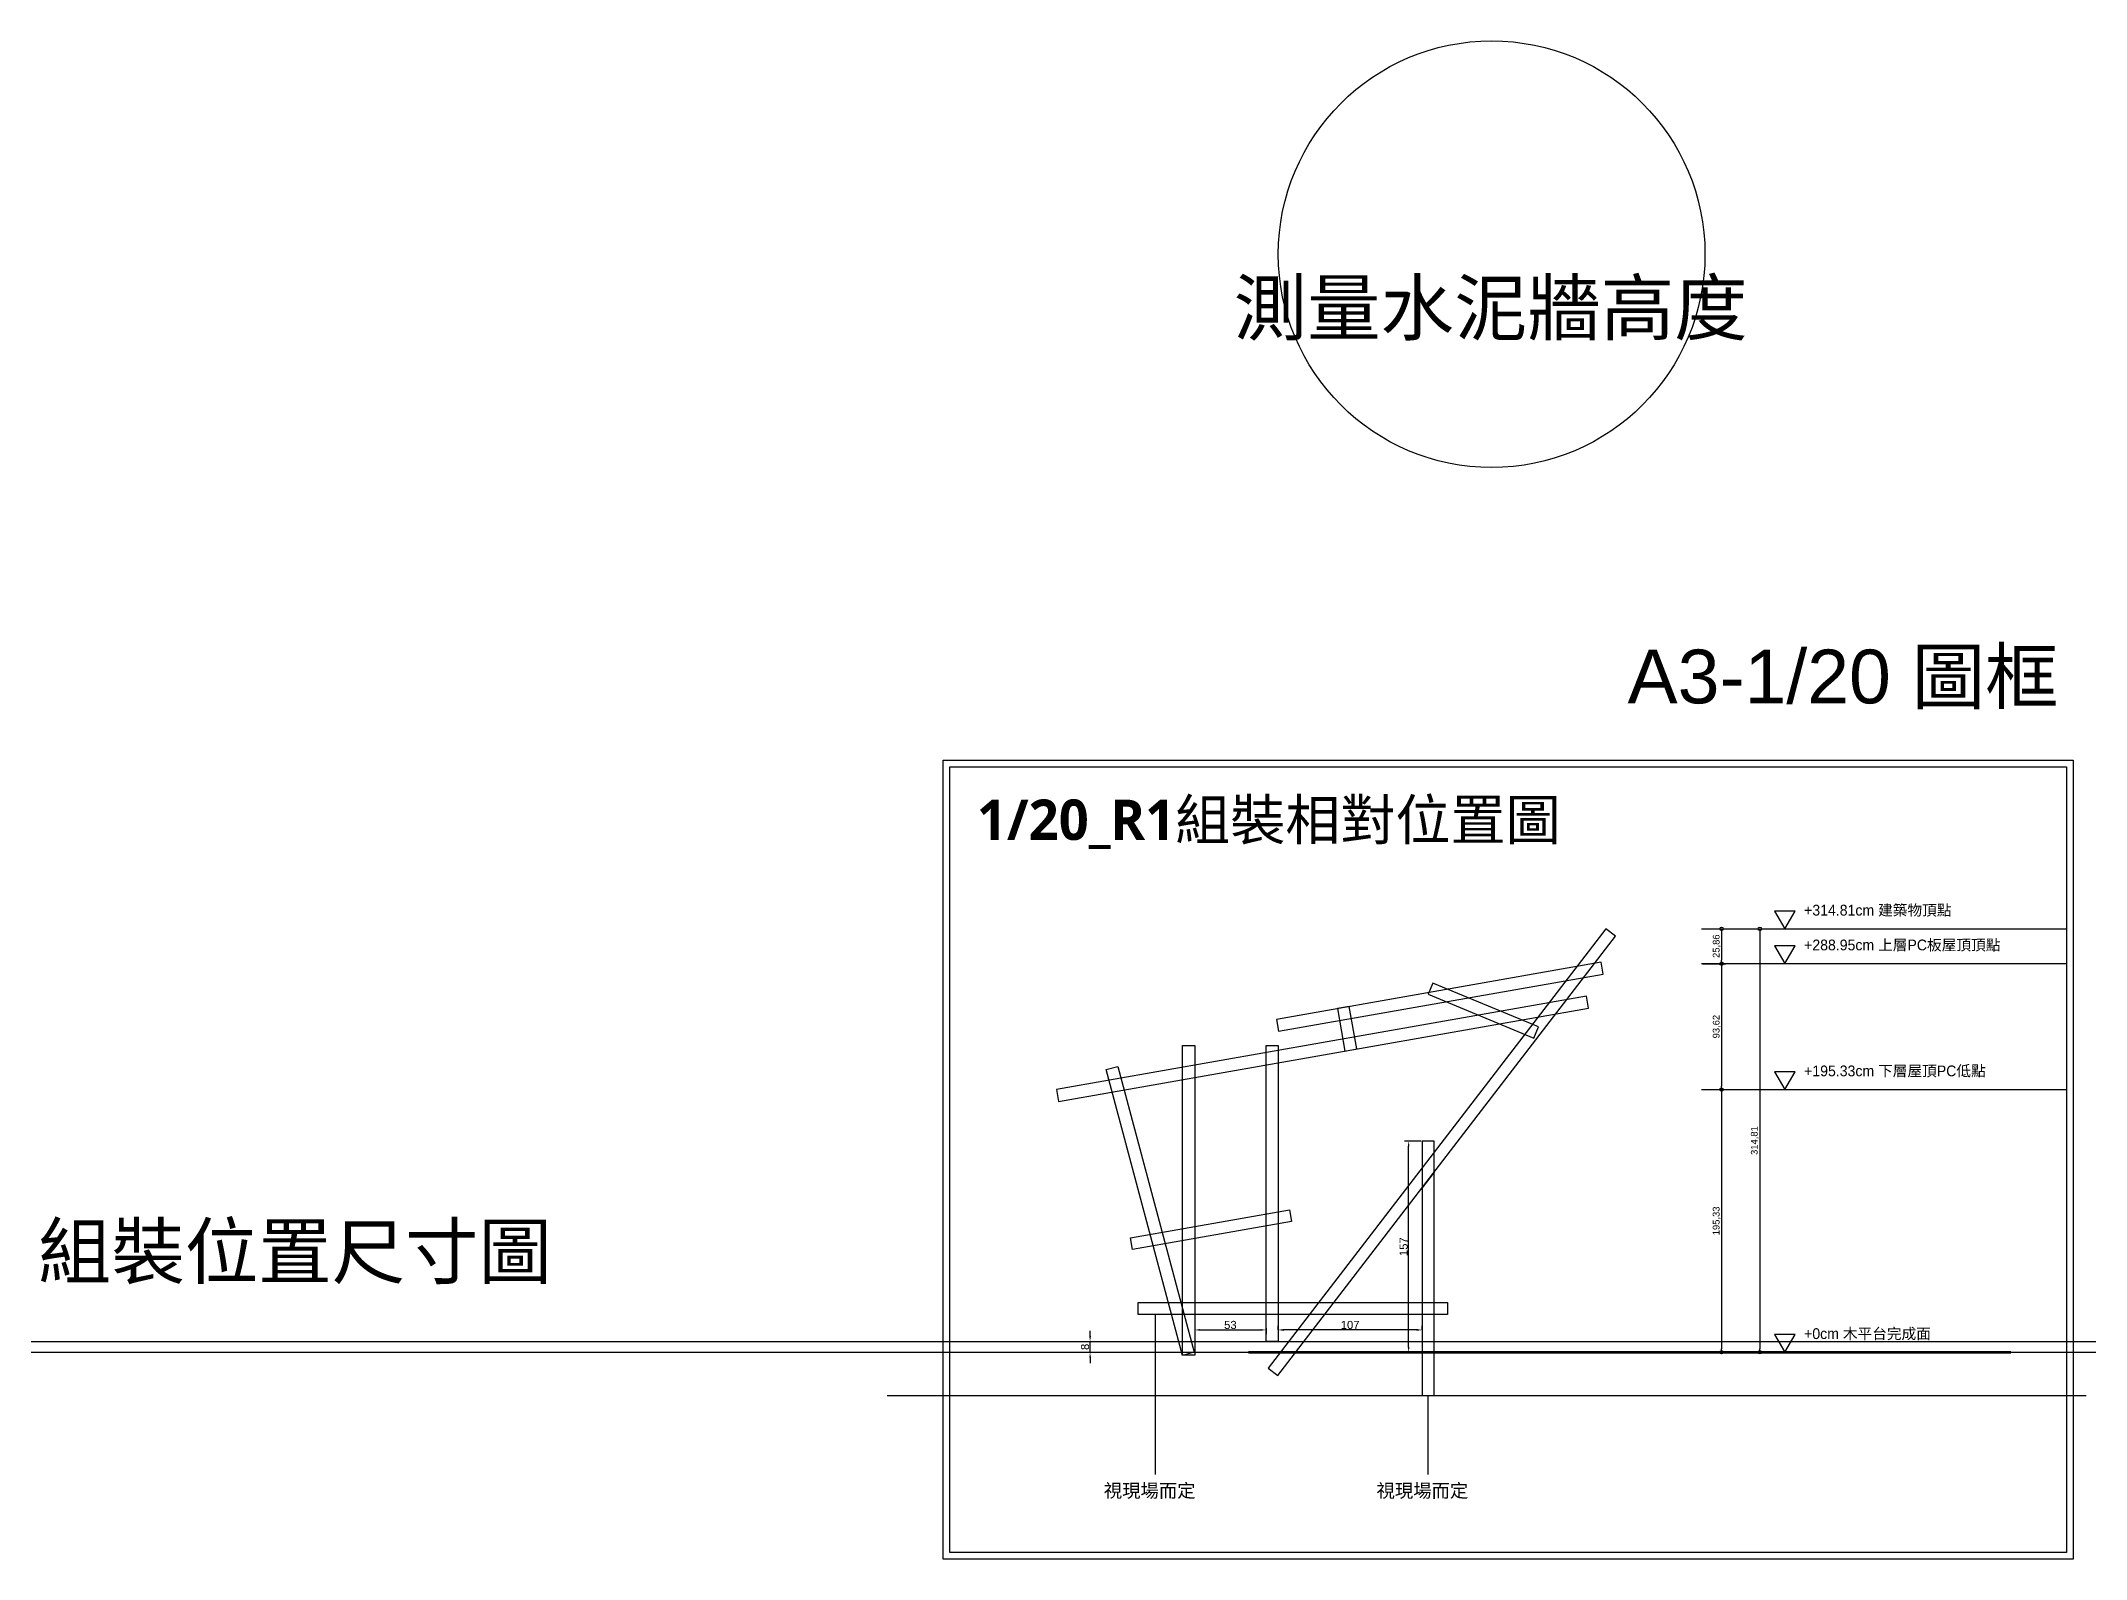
# Model space of a CAD drawing. Header units: millimetres. Extents: x -2666 to 6286, y -11880 to 4849.
# Drawn here: x -1854 to -334, y -10045 to -8916 of the extents above; entities that cross this region are included whole.
import ezdxf

# ---------------------------------------------------------------- set-up
doc = ezdxf.new("R2010")
doc.units = ezdxf.units.MM
for name, color, linetype in [('0-rib-base', 10, 'Continuous'), ('0-rib1', 6, 'Continuous'), ('dim', 244, 'Continuous'), ('座標', 3, 'Continuous'), ('木平台完成面', 3, 'Continuous')]:
    doc.layers.add(name, color=color, linetype=linetype)
doc.layers.add('default', color=11, linetype='Continuous', plot=False)
doc.styles.get("Standard").update_dxf_attribs({"font": 'arial.ttf'})
doc.dimstyles.new('ISO-25', dxfattribs={"dimtxt": 5, "dimasz": 2.5, "dimexe": 3, "dimexo": 0.625, "dimtad": 1, "dimtxsty": 'Standard', "dimblk": 'ORIGIN', "dimcen": 2.5, "dimadec": 0, "dimazin": 0, "dimtfac": 1, "dimtmove": 1, "dimatfit": 1, "dimldrblk": 'ORIGIN', "dimfxl": 0, "dimarcsym": 0})
doc.dimstyles.new('複本 短柱', dxfattribs={"dimtxt": 6, "dimasz": 4, "dimexe": 3, "dimexo": 0.625, "dimtad": 1, "dimtxsty": 'Standard', "dimcen": 2.5, "dimadec": 0, "dimazin": 0, "dimtfac": 1, "dimtmove": 1, "dimatfit": 1, "dimldrblk": 'ORIGIN', "dimfxl": 0, "dimarcsym": 0})

msp = doc.modelspace()

# ---------------------------------------------------------------- texts
at = {"layer": 'default', "char_height": 40, "attachment_point": 1}
for s, insert in [('A3-1/20 {\\fPMingLiU|b0|i0|c136|p18;圖框}', (-674.526, -9368.812)), ('{\\fPMingLiU|b0|i0|c136|p18;組裝位置尺寸圖}', (-1855.859, -9796.092))]:
    msp.add_mtext_dynamic_manual_height_columns(s, width=430.53379, gutter_width=12.5, heights=[0], dxfattribs=dict(at, insert=insert))
at = {"layer": 'dim', "attachment_point": 1}
for s, width, insert, char_height in [('{\\fMicrosoft JhengHei|b1|i0|c136|p34;1/20_R1組裝相對位置圖}', 540.89861, (-1158.107, -9480.292), 30), ('{\\fPMingLiU|b0|i0|c136|p18;視現場而定}', 124.30794, (-1063.783, -9989.06), 10), ('{\\fPMingLiU|b0|i0|c136|p18;視現場而定}', 124.30794, (-861.099, -9989.06), 10)]:
    msp.add_mtext_dynamic_manual_height_columns(s, width=width, gutter_width=12.5, heights=[0], dxfattribs=dict(at, insert=insert, char_height=char_height))
at = {"layer": '座標', "insert": (-967.246, -9094.656), "char_height": 40, "attachment_point": 1}
msp.add_mtext_dynamic_manual_height_columns('{\\fPMingLiU|b0|i0|c136|p18;測量水泥牆高度}', width=430.53379, gutter_width=12.5, heights=[0], dxfattribs=at)
at = {"layer": '木平台完成面', "char_height": 8, "attachment_point": 1}
for s, insert in [('{\\fPMingLiU|b0|i0|c136|p18;+314.81cm 建築物頂點}', (-543.3, -9558.526)), ('{\\fPMingLiU|b0|i0|c136|p18;+288.95cm 上層PC板屋頂頂點}', (-543.3, -9584.385)), ('{\\fPMingLiU|b0|i0|c136|p18;+195.33cm 下層屋頂PC低點}', (-543.3, -9678.004)), ('{\\fPMingLiU|b0|i0|c136|p18;+0cm 木平台完成面}', (-543.3, -9873.333))]:
    msp.add_mtext_dynamic_manual_height_columns(s, width=202.4063, gutter_width=12.5, heights=[0], dxfattribs=dict(at, insert=insert))

# ---------------------------------------------------------------- blocks, each defined once
blk = doc.blocks.new('_Origin')
at = {"color": 0, "linetype": 'ByBlock', "lineweight": -2}
blk.add_line((0, 0), (-1, 0), dxfattribs=at)
blk.add_circle((0, 0), 0.5, dxfattribs=at)
blk = doc.blocks.new('*D901')
at = {"layer": 'Defpoints', "color": 0}
for p in [(-619.6, -9576.4), (-619.6, -9602.3), (-604.6, -9602.3)]:
    blk.add_point(p, dxfattribs=at)
at = {"layer": 'dim', "color": 0, "lineweight": -2}
for p, q in [((-618.9, -9576.4), (-601.6, -9576.4)), ((-604.6, -9578.9), (-604.6, -9599.8)), ((-618.9, -9602.3), (-601.6, -9602.3))]:
    blk.add_line(p, q, dxfattribs=at)
at = {"layer": 'dim', "color": 0, "lineweight": -2, "xscale": 2.5, "yscale": 2.5, "zscale": 2.5}
for p, rotation in [((-604.6, -9576.4), 90), ((-604.6, -9602.3), 270)]:
    blk.add_blockref('_Origin', p, dxfattribs=dict(at, rotation=rotation))
at = {"layer": 'dim', "color": 0, "insert": (-608.2, -9589.3), "char_height": 5, "attachment_point": 5, "rotation": 90}
blk.add_mtext('25,86', dxfattribs=at)
blk = doc.blocks.new('*D902')
at = {"layer": 'Defpoints', "color": 0}
for p in [(-619.6, -9602.3), (-619.6, -9695.9), (-604.6, -9695.9)]:
    blk.add_point(p, dxfattribs=at)
at = {"layer": 'dim', "color": 0, "lineweight": -2}
for p, q in [((-618.9, -9602.3), (-601.6, -9602.3)), ((-604.6, -9604.8), (-604.6, -9693.4)), ((-618.9, -9695.9), (-601.6, -9695.9))]:
    blk.add_line(p, q, dxfattribs=at)
at = {"layer": 'dim', "color": 0, "lineweight": -2, "xscale": 2.5, "yscale": 2.5, "zscale": 2.5}
for p, rotation in [((-604.6, -9602.3), 90), ((-604.6, -9695.9), 270)]:
    blk.add_blockref('_Origin', p, dxfattribs=dict(at, rotation=rotation))
at = {"layer": 'dim', "color": 0, "insert": (-608.2, -9649.1), "char_height": 5, "attachment_point": 5, "rotation": 90}
blk.add_mtext('93,62', dxfattribs=at)
blk = doc.blocks.new('*D903')
at = {"layer": 'Defpoints', "color": 0}
for p in [(-619.6, -9695.9), (-619.6, -9891.2), (-604.6, -9891.2)]:
    blk.add_point(p, dxfattribs=at)
at = {"layer": 'dim', "color": 0, "lineweight": -2}
for p, q in [((-618.9, -9695.9), (-601.6, -9695.9)), ((-604.6, -9698.4), (-604.6, -9888.7)), ((-618.9, -9891.2), (-601.6, -9891.2))]:
    blk.add_line(p, q, dxfattribs=at)
at = {"layer": 'dim', "color": 0, "lineweight": -2, "xscale": 2.5, "yscale": 2.5, "zscale": 2.5}
for p, rotation in [((-604.6, -9695.9), 90), ((-604.6, -9891.2), 270)]:
    blk.add_blockref('_Origin', p, dxfattribs=dict(at, rotation=rotation))
at = {"layer": 'dim', "color": 0, "insert": (-608.2, -9793.5), "char_height": 5, "attachment_point": 5, "rotation": 90}
blk.add_mtext('195,33', dxfattribs=at)
blk = doc.blocks.new('*D714')
at = {"layer": 'Defpoints', "color": 0}
for p in [(-619.6, -9576.4), (-618.9, -9891.2), (-576.2, -9891.2)]:
    blk.add_point(p, dxfattribs=at)
at = {"layer": 'dim', "color": 0, "lineweight": -2}
for p, q in [((-618.9, -9576.4), (-573.2, -9576.4)), ((-576.2, -9578.9), (-576.2, -9888.7)), ((-618.3, -9891.2), (-573.2, -9891.2))]:
    blk.add_line(p, q, dxfattribs=at)
at = {"layer": 'dim', "color": 0, "lineweight": -2, "xscale": 2.5, "yscale": 2.5, "zscale": 2.5}
for p, rotation in [((-576.2, -9576.4), 90), ((-576.2, -9891.2), 270)]:
    blk.add_blockref('_Origin', p, dxfattribs=dict(at, rotation=rotation))
at = {"layer": 'dim', "color": 0, "insert": (-579.9, -9733.8), "char_height": 5, "attachment_point": 5, "rotation": 90}
blk.add_mtext('314,81', dxfattribs=at)
blk = doc.blocks.new('*D918')
at = {"color": 0, "lineweight": -2}
for p, q in [((-996.2, -9873.2), (-996.2, -9877.6)), ((-992.2, -9874.6), (-947.2, -9874.6)), ((-943.2, -9873.2), (-943.2, -9877.6))]:
    blk.add_line(p, q, dxfattribs=at)
at = {"color": 0}
for points in [[(-992.2, -9873.9), (-992.2, -9875.2), (-996.2, -9874.6)], [(-947.2, -9873.9), (-947.2, -9875.2), (-943.2, -9874.6)]]:
    blk.add_solid(points, dxfattribs=at)
at = {"layer": 'Defpoints', "color": 0}
for p in [(-996.2, -9872.6), (-943.2, -9872.6), (-943.2, -9874.6)]:
    blk.add_point(p, dxfattribs=at)
at = {"color": 0, "insert": (-969.7, -9870.9), "char_height": 6, "attachment_point": 5}
blk.add_mtext('53', dxfattribs=at)
blk = doc.blocks.new('*D940')
at = {"color": 0, "lineweight": -2}
for p, q in [((-827.9, -9734.2), (-840.2, -9734.2)), ((-837.2, -9887.2), (-837.2, -9738.2)), ((-827.9, -9891.2), (-840.2, -9891.2))]:
    blk.add_line(p, q, dxfattribs=at)
at = {"color": 0}
for points in [[(-837.9, -9738.2), (-836.6, -9738.2), (-837.2, -9734.2)], [(-837.9, -9887.2), (-836.6, -9887.2), (-837.2, -9891.2)]]:
    blk.add_solid(points, dxfattribs=at)
at = {"layer": 'Defpoints', "color": 0}
for p in [(-837.2, -9734.2), (-827.2, -9734.2), (-827.2, -9891.2)]:
    blk.add_point(p, dxfattribs=at)
at = {"color": 0, "insert": (-840.9, -9812.7), "char_height": 6, "attachment_point": 5, "rotation": 90}
blk.add_mtext('157', dxfattribs=at)
blk = doc.blocks.new('*D955')
at = {"color": 0, "lineweight": -2}
for p, q in [((-934.2, -9874.6), (-934.2, -9871.6)), ((-831.2, -9874.6), (-930.2, -9874.6)), ((-827.2, -9874.6), (-827.2, -9871.6))]:
    blk.add_line(p, q, dxfattribs=at)
at = {"color": 0}
for points in [[(-930.2, -9873.9), (-930.2, -9875.3), (-934.2, -9874.6)], [(-831.2, -9873.9), (-831.2, -9875.3), (-827.2, -9874.6)]]:
    blk.add_solid(points, dxfattribs=at)
at = {"layer": 'Defpoints', "color": 0}
for p in [(-934.2, -9874.6), (-934.2, -9874.6), (-827.2, -9874.6)]:
    blk.add_point(p, dxfattribs=at)
at = {"color": 0, "insert": (-880.7, -9870.9), "char_height": 6, "attachment_point": 5}
blk.add_mtext('107', dxfattribs=at)
blk = doc.blocks.new('*D965')
at = {"color": 0, "lineweight": -2}
for p, q in [((-1074, -9879.2), (-1074, -9875.2)), ((-1074, -9883.2), (-1071, -9883.2)), ((-1074, -9891.2), (-1074, -9883.2)), ((-1074, -9891.2), (-1071, -9891.2)), ((-1074, -9895.2), (-1074, -9899.2))]:
    blk.add_line(p, q, dxfattribs=at)
at = {"color": 0}
for points in [[(-1074.6, -9879.2), (-1073.3, -9879.2), (-1074, -9883.2)], [(-1074.6, -9895.2), (-1073.3, -9895.2), (-1074, -9891.2)]]:
    blk.add_solid(points, dxfattribs=at)
at = {"layer": 'Defpoints', "color": 0}
for p in [(-1074, -9883.2), (-1074, -9883.2), (-1074, -9891.2)]:
    blk.add_point(p, dxfattribs=at)
at = {"color": 0, "insert": (-1077.7, -9887.2), "char_height": 6, "attachment_point": 5, "rotation": 90}
blk.add_mtext('8', dxfattribs=at)

# ---------------------------------------------------------------- dimensions: what is measured, and where the dimension line sits
for p1, p2, distance, picture, middle in [((-827.226, -9891.211), (-827.226, -9734.211), 9.998, '*D940', (-840.913, -9812.711)), ((-996.23, -9872.593), (-943.226, -9872.593), -1.977, '*D918', (-969.728, -9870.88))]:
    dim = msp.add_aligned_dim(p1=p1, p2=p2, distance=distance, dimstyle='複本 短柱')
    dim.commit()
    dim.dimension.update_dxf_attribs({"geometry": picture, "text_midpoint": middle})
dim = msp.add_linear_dim(base=(-1073.968, -9883.211), p1=(-1074.044, -9891.211), p2=(-1074.044, -9883.211), angle=90, dimstyle='複本 短柱')
dim.commit()
dim.dimension.update_dxf_attribs({"geometry": '*D965', "text_midpoint": (-1077.656, -9887.211)})
dim = msp.add_linear_dim(base=(-934.226, -9874.584), p1=(-827.226, -9874.584), p2=(-934.226, -9874.584), dimstyle='複本 短柱')
dim.commit()
dim.dimension.update_dxf_attribs({"geometry": '*D955', "text_midpoint": (-880.726, -9870.895)})
at = {"layer": 'dim'}
for base, p1, p2, picture, middle in [((-604.563, -9602.262), (-619.563, -9576.404), (-619.563, -9602.262), '*D901', (-608.193, -9589.333)), ((-576.243, -9891.211), (-619.563, -9576.404), (-618.938, -9891.211), '*D714', (-579.873, -9733.807)), ((-604.563, -9695.881), (-619.563, -9602.262), (-619.563, -9695.881), '*D902', (-608.193, -9649.072)), ((-604.563, -9891.211), (-619.563, -9695.881), (-619.563, -9891.211), '*D903', (-608.193, -9793.546))]:
    dim = msp.add_linear_dim(base=base, p1=p1, p2=p2, angle=90, dimstyle='ISO-25', dxfattribs=at)
    dim.commit()
    dim.dimension.update_dxf_attribs({"geometry": picture, "text_midpoint": middle})

# ---------------------------------------------------------------- linework, layer by layer
msp.add_line((-827.226, -9891.211), (-818.226, -9891.211))
for p in [(2833.465, -9883.211), (795.745, -9891.211)]:
    msp.add_xline(p, (1, 0))
at = {"layer": '0-rib-base'}
msp.add_lwpolyline([(-808.226, -9854.211), (-808.226, -9863.211), (-1038.226, -9863.211), (-1038.226, -9854.211)], close=True, dxfattribs=at)
at = {"layer": '0-rib1'}
for points in [[(-934.536, -9908.545), (-683.46, -9581.888), (-690.596, -9576.404), (-941.672, -9903.06), (-934.536, -9908.545)], [(-1042.474, -9814.884), (-1044.037, -9806.021), (-925.86, -9785.183), (-924.297, -9794.047), (-1042.474, -9814.884)]]:
    msp.add_lwpolyline(points, dxfattribs=at)
for points in [[(-935.514, -9643.71), (-933.951, -9652.574), (-692.673, -9610.03), (-694.236, -9601.167)], [(-819.3, -9616.688), (-822.759, -9624.997), (-744.286, -9657.662), (-740.827, -9649.353)], [(-1098.938, -9695.881), (-1097.375, -9704.744), (-703.452, -9635.285), (-705.014, -9626.422)], [(-881.35, -9634.16), (-890.213, -9635.723), (-884.656, -9667.236), (-875.793, -9665.674)], [(-1005.23, -9893.215), (-1005.23, -9663.215), (-996.23, -9663.215), (-996.23, -9893.215)], [(-943.226, -9883.211), (-943.226, -9663.211), (-934.226, -9663.211), (-934.226, -9883.211)], [(-1005.196, -9893.474), (-1062.136, -9680.97), (-1053.442, -9678.641), (-996.502, -9891.144)], [(-818.226, -9854.211), (-818.226, -9734.211), (-827.226, -9734.211), (-827.226, -9854.211)], [(-827.226, -9768.931), (-827.226, -9923.211), (-818.226, -9923.211), (-818.226, -9757.222)]]:
    msp.add_lwpolyline(points, close=True, dxfattribs=at)
at = {"layer": 'default'}
msp.add_line((-1224.726, -9923.211), (-333.726, -9923.211), dxfattribs=at)
for points in [[(-1183.251, -9450.947), (-343.251, -9450.947), (-343.251, -10044.947), (-1183.251, -10044.947)], [(-1178.251, -9455.947), (-348.251, -9455.947), (-348.251, -10039.947), (-1178.251, -10039.947)]]:
    msp.add_lwpolyline(points, close=True, dxfattribs=at)
at = {"layer": 'dim'}
for p, q in [((-1025.41, -9981.986), (-1025.41, -9863.129)), ((-822.726, -9981.986), (-822.726, -9923.211))]:
    msp.add_line(p, q, dxfattribs=at)
for points in [[(-619.563, -9576.404), (-348.784, -9576.404)], [(-619.563, -9602.262), (-348.784, -9602.262)], [(-619.563, -9695.881), (-348.784, -9695.881)]]:
    msp.add_lwpolyline(points, dxfattribs=at)
at = {"layer": '座標'}
msp.add_circle((-775.524, -9074.851), 158.56, dxfattribs=at)
at = {"layer": '木平台完成面'}
for points in [[(-557.587, -9576.404), (-549.946, -9563.169), (-565.228, -9563.169)], [(-557.587, -9602.262), (-549.946, -9589.028), (-565.228, -9589.028)], [(-557.587, -9695.881), (-549.946, -9682.647), (-565.228, -9682.647)], [(-557.587, -9891.211), (-549.946, -9877.976), (-565.228, -9877.976)]]:
    msp.add_lwpolyline(points, close=True, dxfattribs=at)
at = {"layer": '木平台完成面', "const_width": 2}
msp.add_lwpolyline([(-389.544, -9891.211), (-956.411, -9891.211)], dxfattribs=at)

msp.set_redraw_order([(e.dxf.handle, doc.entitydb.next_handle()) for e in msp.query("TEXT MTEXT ATTDEF DIMENSION ARC_DIMENSION")])  # texts and dimensions are drawn at this point

doc.saveas('drawing.dxf')
